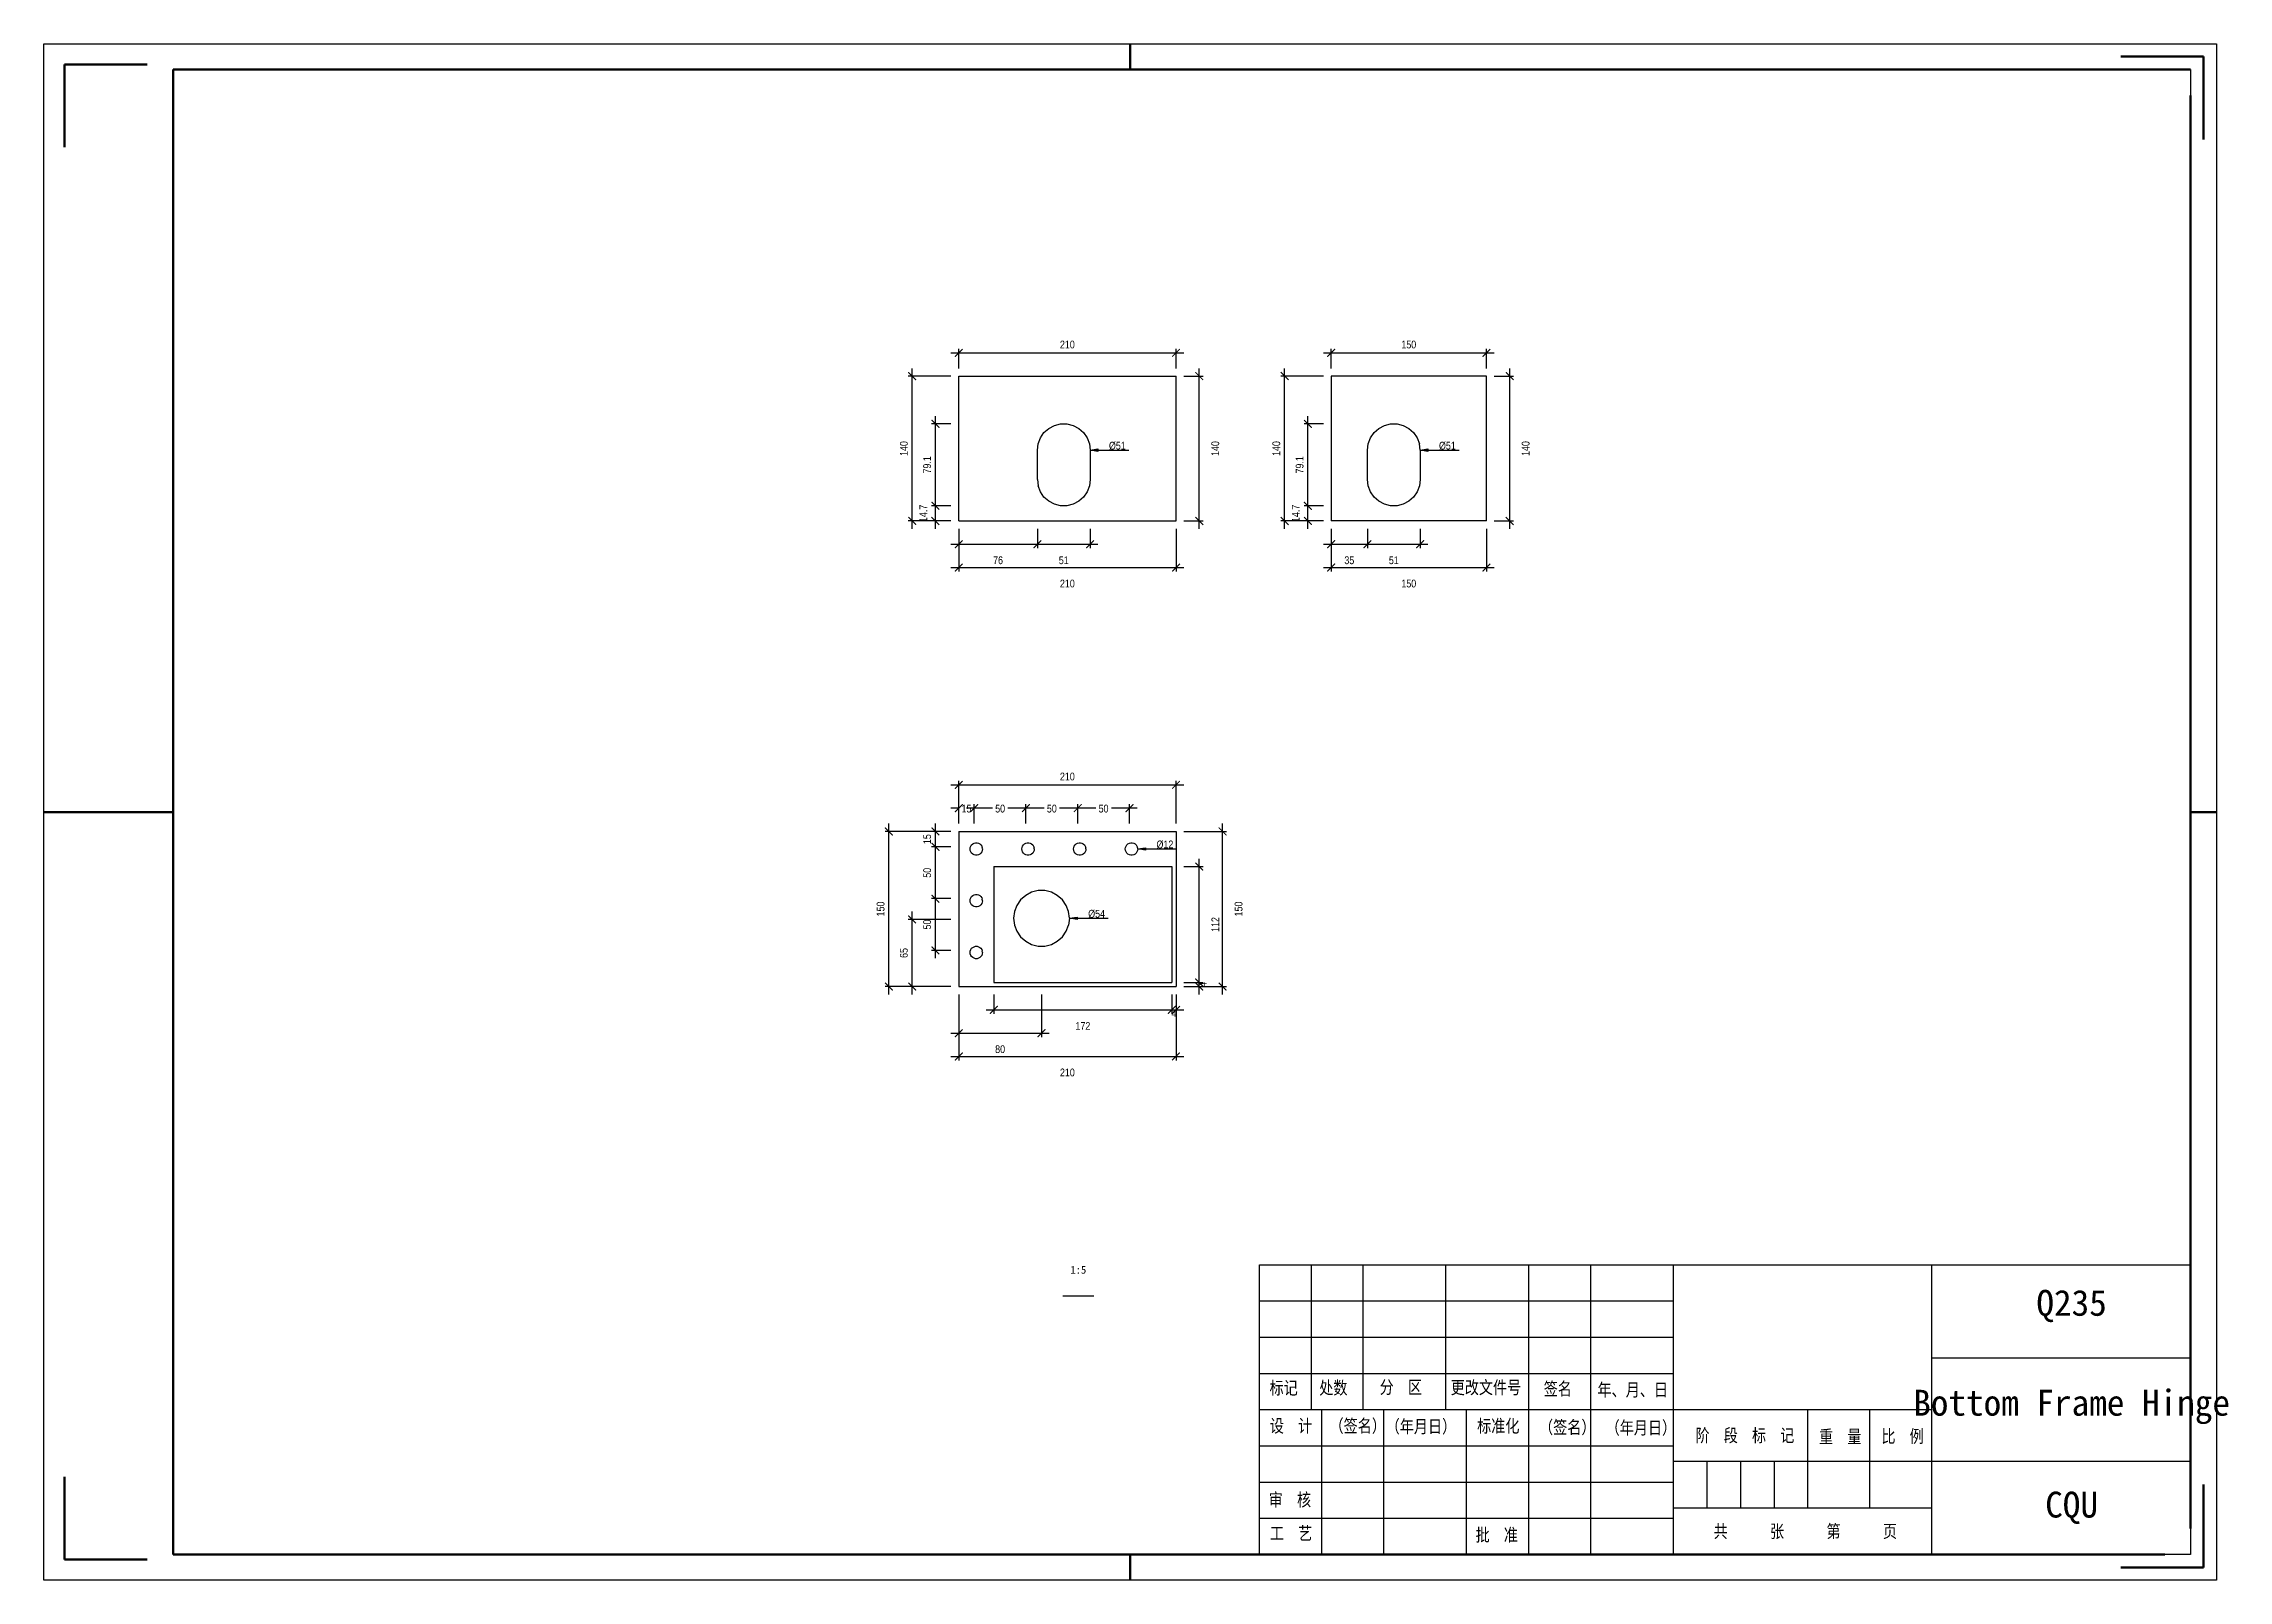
# Model space of a CAD drawing. Header units: millimetres. Extents: x 0 to 1925, y 0 to 4345.
# Drawn here: x 490 to 912.3, y 367 to 664 of the extents above; entities that cross this region are included whole.
import ezdxf

# ---------------------------------------------------------------- set-up
doc = ezdxf.new("R2010")
doc.units = ezdxf.units.MM
doc.layers.add('总内框线', color=7, linetype='Continuous', lineweight=50)
doc.layers.add('总外框线', color=7, linetype='Continuous', lineweight=30)
doc.styles.add('OpenSansCondensed-Light', font='OpenSansCondensed-Light.ttf')
doc.styles.add('陈杰（2）', font='gbenor.shx', dxfattribs={"width": 0.8, "bigfont": 'gbcbig.shx'})
doc.dimstyles.new('EZ_RADIUS', dxfattribs={"dimtxt": 0.25, "dimasz": 0.25, "dimexe": 0.375, "dimexo": 0.125, "dimgap": 0.1, "dimtad": 1, "dimlfac": 100, "dimzin": 12, "dimdsep": 46, "dimtxsty": 'OpenSansCondensed-Light', "dimblk": 'CLOSEDBLANK', "dimcen": 0, "dimazin": 3, "dimtfac": 0.5, "dimtofl": 0, "dimtmove": 1, "dimatfit": 3, "dimarcsym": 0})
doc.dimstyles.new('EZDXF', dxfattribs={"dimtxt": 0.25, "dimasz": 0.175, "dimexe": 0.375, "dimexo": 0.125, "dimgap": 0.1, "dimtad": 1, "dimlfac": 100, "dimzin": 12, "dimdsep": 46, "dimtxsty": 'OpenSansCondensed-Light', "dimblk": 'ARCHTICK', "dimcen": 2.5, "dimazin": 3, "dimtfac": 0.5, "dimtmove": 2, "dimatfit": 3, "dimarcsym": 0})

msp = doc.modelspace()

# ---------------------------------------------------------------- texts
at = {"attachment_point": 5}
for s, insert, char_height in [('1:5', (690, 427), 1.5), ('Q235', (882, 420), 5), ('Bottom Frame Hinge', (882, 400.5), 5), ('CQU', (882, 381), 5)]:
    msp.add_mtext(s, dxfattribs=dict(at, insert=insert, char_height=char_height))
at = {"char_height": 2.5, "width": 93.0192856, "attachment_point": 1, "style": '陈杰（2）'}
for s, insert in [('{\\fSimSun|b0|i0|c134|p2;标记}', (726.95482, 405.44053)), ('{\\fSimSun|b0|i0|c134|p2;处数}', (736.57596, 405.45543)), ('{\\fSimSun|b0|i0|c134|p2;分\u3000区}', (748.23692, 405.57959)), ('{\\fSimSun|b0|i0|c134|p2;更改文件号}', (761.97169, 405.52496)), ('{\\fSimSun|b0|i0|c134|p2;签名}', (779.95608, 405.2667)), ('{\\fSimSun|b0|i0|c134|p2;年、月、日}', (790.35064, 405.07301)), ('{\\fSimSun|b0|i0|c134|p2;设\u3000计}', (727.01432, 398.10007)), ('{\\fSimSun|b0|i0|c134|p2;（签名）}', (738.55629, 398.10007)), ('{\\fSimSun|b0|i0|c134|p2;\u3000（年月日）}', (746.68156, 397.98584)), ('{\\fSimSun|b0|i0|c134|p2;标准化}', (767.08823, 398.08517)), ('{\\fSimSun|b0|i0|c134|p2;（签名）}', (779.05516, 397.83685)), ('{\\fSimSun|b0|i0|c134|p2;（年月日）}', (791.923, 397.73752)), ('{\\fSimSun|b0|i0|c134|p2;阶\u3000段\u3000标\u3000记}', (809.30395, 396.25254)), ('{\\fSimSun|b0|i0|c134|p2;重\u3000量}', (833.18681, 396.02408)), ('{\\fSimSun|b0|i0|c134|p2;比\u3000例}', (845.23873, 396.09361)), ('{\\fSimSun|b0|i0|c134|p2;审\u3000核}', (726.81034, 383.83138)), ('{\\fSimSun|b0|i0|c134|p2;工\u3000艺}', (727.01432, 377.34515)), ('{\\fSimSun|b0|i0|c134|p2;批\u3000准}', (766.78226, 377.0273)), ('{\\fSimSun|b0|i0|c134|p2;共\u3000\u3000\u3000张\u3000\u3000\u3000第\u3000\u3000\u3000页}', (812.79713, 377.72757))]:
    msp.add_mtext(s, dxfattribs=dict(at, insert=insert))

# ---------------------------------------------------------------- blocks, each defined once
blk = doc.blocks.new('_CLOSED')
at = {"color": 0, "linetype": 'ByBlock'}
blk.add_line((0, 0), (-1, 0), dxfattribs=at)
blk.add_lwpolyline([(-1, 0.16), (0, 0), (-1, -0.16)], close=True, dxfattribs=at)
blk = doc.blocks.new('*D88')
at = {"transparency": 16777216}
for p, q in [((693.79, 585.43), (695.29, 585.43)), ((695.29, 585.43), (699.79, 585.43))]:
    blk.add_line(p, q, dxfattribs=at)
at = {"layer": 'Defpoints', "transparency": 16777216}
for p in [(687.18, 585.44), (692.29, 585.43)]:
    blk.add_point(p, dxfattribs=at)
at = {"transparency": 16777216, "xscale": 1.5, "yscale": 1.5, "rotation": 179.8983361388705}
blk.add_blockref('_CLOSED', (692.29, 585.43), dxfattribs=at)
at = {"transparency": 16777216, "insert": (697.54, 586.28), "char_height": 1.5, "attachment_point": 5, "style": 'OpenSansCondensed-Light'}
blk.add_mtext('%%c51', dxfattribs=at)
blk = doc.blocks.new('_ARCHTICK')
at = {"color": 0, "linetype": 'ByBlock', "const_width": 0.15}
blk.add_lwpolyline([(-0.5, -0.5), (0.5, 0.5)], dxfattribs=at)
blk = doc.blocks.new('*D97')
at = {"transparency": 16777216}
for p, q in [((757.59, 585.43), (759.09, 585.43)), ((759.09, 585.43), (763.59, 585.43))]:
    blk.add_line(p, q, dxfattribs=at)
at = {"layer": 'Defpoints', "transparency": 16777216}
for p in [(750.98, 585.44), (756.09, 585.43)]:
    blk.add_point(p, dxfattribs=at)
at = {"transparency": 16777216, "xscale": 1.5, "yscale": 1.5, "rotation": 179.8983361386922}
blk.add_blockref('_CLOSED', (756.09, 585.43), dxfattribs=at)
at = {"transparency": 16777216, "insert": (761.34, 586.28), "char_height": 1.5, "attachment_point": 5, "style": 'OpenSansCondensed-Light'}
blk.add_mtext('%%c51', dxfattribs=at)
blk = doc.blocks.new('*D106')
at = {"transparency": 16777216}
for p, q in [((702.98, 508.35), (704.48, 508.35)), ((704.48, 508.35), (708.98, 508.35))]:
    blk.add_line(p, q, dxfattribs=at)
at = {"layer": 'Defpoints', "transparency": 16777216}
for p in [(700.28, 508.35), (701.48, 508.35)]:
    blk.add_point(p, dxfattribs=at)
at = {"transparency": 16777216, "xscale": 1.5, "yscale": 1.5, "rotation": 179.9999999999997}
blk.add_blockref('_CLOSED', (701.48, 508.35), dxfattribs=at)
at = {"transparency": 16777216, "insert": (706.73, 509.2), "char_height": 1.5, "attachment_point": 5, "style": 'OpenSansCondensed-Light'}
blk.add_mtext('%%c12', dxfattribs=at)
blk = doc.blocks.new('*D107')
at = {"transparency": 16777216}
for p, q in [((689.78, 494.95), (691.28, 494.95)), ((691.28, 494.95), (695.78, 494.95))]:
    blk.add_line(p, q, dxfattribs=at)
at = {"layer": 'Defpoints', "transparency": 16777216}
for p in [(682.88, 494.95), (688.28, 494.95)]:
    blk.add_point(p, dxfattribs=at)
at = {"transparency": 16777216, "xscale": 1.5, "yscale": 1.5, "rotation": 179.9999999995312}
blk.add_blockref('_CLOSED', (688.28, 494.95), dxfattribs=at)
at = {"transparency": 16777216, "insert": (693.53, 495.8), "char_height": 1.5, "attachment_point": 5, "style": 'OpenSansCondensed-Light'}
blk.add_mtext('%%c54', dxfattribs=at)

# ---------------------------------------------------------------- dimensions: what is measured, and where the dimension line sits
for base, p1, p2, location, override in [((666.87901, 604.25), (666.87901, 599.75), (708.87901, 599.75), (687.87901, 605.85), {"dimtxt": 1.5, "dimasz": 1.5, "dimexe": 0.75, "dimexo": 1.5, "dimtad": 1, "dimlfac": 5, "dimblk": 'ARCHTICK', "dimsah": 0, "dimtsz": 0, "dimdle": 1.5, "dimtmove": 2}), ((738.87901, 604.25), (738.87901, 599.75), (768.87901, 599.75), (753.87901, 605.85), {"dimtxt": 1.5, "dimasz": 1.5, "dimexe": 0.75, "dimexo": 1.5, "dimtad": 1, "dimlfac": 5, "dimblk": 'ARCHTICK', "dimsah": 0, "dimtsz": 0, "dimdle": 1.5, "dimtmove": 2}), ((666.87901, 567.25), (666.87901, 571.75), (682.07901, 571.75), (674.47901, 564.15), {"dimtxt": 1.5, "dimasz": 1.5, "dimexe": 0.75, "dimexo": 1.5, "dimtad": 4, "dimlfac": 5, "dimblk": 'ARCHTICK', "dimsah": 0, "dimtsz": 0, "dimdle": 1.5, "dimtmove": 2}), ((666.87901, 562.75), (666.87901, 571.75), (708.87901, 571.75), (687.87901, 559.65), {"dimtxt": 1.5, "dimasz": 1.5, "dimexe": 0.75, "dimexo": 1.5, "dimtad": 4, "dimlfac": 5, "dimblk": 'ARCHTICK', "dimsah": 0, "dimtsz": 0, "dimdle": 1.5, "dimtmove": 2}), ((682.07901, 567.25), (682.07901, 571.75), (692.27901, 571.75), (687.17901, 564.15), {"dimtxt": 1.5, "dimasz": 1.5, "dimexe": 0.75, "dimexo": 1.5, "dimtad": 4, "dimlfac": 5, "dimblk": 'ARCHTICK', "dimsah": 0, "dimtsz": 0, "dimdle": 1.5, "dimtmove": 2}), ((738.87901, 567.25), (738.87901, 571.75), (745.87901, 571.75), (742.37901, 564.15), {"dimtxt": 1.5, "dimasz": 1.5, "dimexe": 0.75, "dimexo": 1.5, "dimtad": 4, "dimlfac": 5, "dimblk": 'ARCHTICK', "dimsah": 0, "dimtsz": 0, "dimdle": 1.5, "dimtmove": 2}), ((738.87901, 562.75), (738.87901, 571.75), (768.87901, 571.75), (753.87901, 559.65), {"dimtxt": 1.5, "dimasz": 1.5, "dimexe": 0.75, "dimexo": 1.5, "dimtad": 4, "dimlfac": 5, "dimblk": 'ARCHTICK', "dimsah": 0, "dimtsz": 0, "dimdle": 1.5, "dimtmove": 2}), ((745.87901, 567.25), (745.87901, 571.75), (756.07901, 571.75), (750.97901, 564.15), {"dimtxt": 1.5, "dimasz": 1.5, "dimexe": 0.75, "dimexo": 1.5, "dimtad": 4, "dimlfac": 5, "dimblk": 'ARCHTICK', "dimsah": 0, "dimtsz": 0, "dimdle": 1.5, "dimtmove": 2}), ((666.87901, 520.75), (666.87901, 511.75), (708.87901, 511.75), (687.87901, 522.35), {"dimtxt": 1.5, "dimasz": 1.5, "dimexe": 0.75, "dimexo": 1.5, "dimtad": 1, "dimlfac": 5, "dimblk": 'ARCHTICK', "dimsah": 0, "dimtsz": 0, "dimdle": 1.5, "dimtmove": 2}), ((669.87901, 516.25), (669.87901, 511.75), (666.87901, 511.75), (668.37901, 516.15), {"dimtxt": 1.5, "dimasz": 1.5, "dimexe": 0.75, "dimexo": 1.5, "dimtad": 1, "dimlfac": 5, "dimblk": 'ARCHTICK', "dimsah": 0, "dimtsz": 0, "dimdle": 1.5, "dimtmove": 2}), ((679.87901, 516.25), (679.87901, 511.75), (669.87901, 511.75), (674.87901, 516.15), {"dimtxt": 1.5, "dimasz": 1.5, "dimexe": 0.75, "dimexo": 1.5, "dimtad": 1, "dimlfac": 5, "dimblk": 'ARCHTICK', "dimsah": 0, "dimtsz": 0, "dimdle": 1.5, "dimtmove": 2}), ((689.87901, 516.25), (689.87901, 511.75), (679.87901, 511.75), (684.87901, 516.15), {"dimtxt": 1.5, "dimasz": 1.5, "dimexe": 0.75, "dimexo": 1.5, "dimtad": 1, "dimlfac": 5, "dimblk": 'ARCHTICK', "dimsah": 0, "dimtsz": 0, "dimdle": 1.5, "dimtmove": 2}), ((699.87901, 516.25), (699.87901, 511.75), (689.87901, 511.75), (694.87901, 516.15), {"dimtxt": 1.5, "dimasz": 1.5, "dimexe": 0.75, "dimexo": 1.5, "dimtad": 1, "dimlfac": 5, "dimblk": 'ARCHTICK', "dimsah": 0, "dimtsz": 0, "dimdle": 1.5, "dimtmove": 2}), ((666.87901, 472.75), (666.87901, 481.75), (682.87901, 481.75), (674.87901, 469.65), {"dimtxt": 1.5, "dimasz": 1.5, "dimexe": 0.75, "dimexo": 1.5, "dimtad": 4, "dimlfac": 5, "dimblk": 'ARCHTICK', "dimsah": 0, "dimtsz": 0, "dimdle": 1.5, "dimtmove": 2}), ((666.87901, 468.25), (666.87901, 481.75), (708.87901, 481.75), (687.87901, 465.15), {"dimtxt": 1.5, "dimasz": 1.5, "dimexe": 0.75, "dimexo": 1.5, "dimtad": 4, "dimlfac": 5, "dimblk": 'ARCHTICK', "dimsah": 0, "dimtsz": 0, "dimdle": 1.5, "dimtmove": 2}), ((673.67901, 477.25), (673.67901, 481.75), (708.07901, 481.75), (690.87901, 474.15), {"dimtxt": 1.5, "dimasz": 1.5, "dimexe": 0.75, "dimexo": 1.5, "dimtad": 4, "dimlfac": 5, "dimblk": 'ARCHTICK', "dimsah": 0, "dimtsz": 0, "dimdle": 1.5, "dimtmove": 2}), ((708.07901, 477.25), (708.07901, 481.75), (708.87901, 481.75), (708.47901, 476.6), {"dimtxt": 1.5, "dimasz": 1.5, "dimexe": 0.75, "dimexo": 1.5, "dimtad": 4, "dimlfac": 5, "dimblk": 'ARCHTICK', "dimsah": 0, "dimtsz": 0, "dimdle": 1.5, "dimtmove": 2})]:
    msp.add_linear_dim(base=base, p1=p1, p2=p2, location=location, dimstyle='EZDXF', override=override).render()
for base, p1, p2, location, override in [((657.87901, 571.75), (666.87901, 571.75), (666.87901, 599.75), (656.27901, 585.75), {"dimtxt": 1.5, "dimasz": 1.5, "dimexe": 0.75, "dimexo": 1.5, "dimtad": 1, "dimlfac": 5, "dimblk": 'ARCHTICK', "dimsah": 0, "dimtsz": 0, "dimdle": 1.5, "dimtmove": 2}), ((713.37901, 571.75), (708.87901, 571.75), (708.87901, 599.75), (716.47901, 585.75), {"dimtxt": 1.5, "dimasz": 1.5, "dimexe": 0.75, "dimexo": 1.5, "dimtad": 4, "dimlfac": 5, "dimblk": 'ARCHTICK', "dimsah": 0, "dimtsz": 0, "dimdle": 1.5, "dimtmove": 2}), ((729.87901, 571.75), (738.87901, 571.75), (738.87901, 599.75), (728.27901, 585.75), {"dimtxt": 1.5, "dimasz": 1.5, "dimexe": 0.75, "dimexo": 1.5, "dimtad": 1, "dimlfac": 5, "dimblk": 'ARCHTICK', "dimsah": 0, "dimtsz": 0, "dimdle": 1.5, "dimtmove": 2}), ((773.37901, 571.75), (768.87901, 571.75), (768.87901, 599.75), (776.47901, 585.75), {"dimtxt": 1.5, "dimasz": 1.5, "dimexe": 0.75, "dimexo": 1.5, "dimtad": 4, "dimlfac": 5, "dimblk": 'ARCHTICK', "dimsah": 0, "dimtsz": 0, "dimdle": 1.5, "dimtmove": 2}), ((662.37901, 574.69), (666.87901, 574.69), (666.87901, 590.51), (660.77901, 582.6), {"dimtxt": 1.5, "dimasz": 1.5, "dimexe": 0.75, "dimexo": 1.5, "dimtad": 1, "dimlfac": 5, "dimblk": 'ARCHTICK', "dimsah": 0, "dimtsz": 0, "dimdle": 1.5, "dimtmove": 2}), ((734.37901, 574.69), (738.87901, 574.69), (738.87901, 590.51), (732.77901, 582.6), {"dimtxt": 1.5, "dimasz": 1.5, "dimexe": 0.75, "dimexo": 1.5, "dimtad": 1, "dimlfac": 5, "dimblk": 'ARCHTICK', "dimsah": 0, "dimtsz": 0, "dimdle": 1.5, "dimtmove": 2}), ((662.37901, 571.75), (666.87901, 571.75), (666.87901, 574.69), (660.02901, 573.22), {"dimtxt": 1.5, "dimasz": 1.5, "dimexe": 0.75, "dimexo": 1.5, "dimtad": 1, "dimlfac": 5, "dimblk": 'ARCHTICK', "dimsah": 0, "dimtsz": 0, "dimdle": 1.5, "dimtmove": 2}), ((734.37901, 571.75), (738.87901, 571.75), (738.87901, 574.69), (732.02901, 573.22), {"dimtxt": 1.5, "dimasz": 1.5, "dimexe": 0.75, "dimexo": 1.5, "dimtad": 1, "dimlfac": 5, "dimblk": 'ARCHTICK', "dimsah": 0, "dimtsz": 0, "dimdle": 1.5, "dimtmove": 2}), ((653.37901, 481.75), (666.87901, 481.75), (666.87901, 511.75), (651.77901, 496.75), {"dimtxt": 1.5, "dimasz": 1.5, "dimexe": 0.75, "dimexo": 1.5, "dimtad": 1, "dimlfac": 5, "dimblk": 'ARCHTICK', "dimsah": 0, "dimtsz": 0, "dimdle": 1.5, "dimtmove": 2}), ((662.37901, 508.75), (666.87901, 508.75), (666.87901, 511.75), (660.77901, 510.25), {"dimtxt": 1.5, "dimasz": 1.5, "dimexe": 0.75, "dimexo": 1.5, "dimtad": 1, "dimlfac": 5, "dimblk": 'ARCHTICK', "dimsah": 0, "dimtsz": 0, "dimdle": 1.5, "dimtmove": 2}), ((717.87901, 481.75), (708.87901, 481.75), (708.87901, 511.75), (720.97901, 496.75), {"dimtxt": 1.5, "dimasz": 1.5, "dimexe": 0.75, "dimexo": 1.5, "dimtad": 4, "dimlfac": 5, "dimblk": 'ARCHTICK', "dimsah": 0, "dimtsz": 0, "dimdle": 1.5, "dimtmove": 2}), ((662.37901, 498.75), (666.87901, 498.75), (666.87901, 508.75), (660.77901, 503.75), {"dimtxt": 1.5, "dimasz": 1.5, "dimexe": 0.75, "dimexo": 1.5, "dimtad": 1, "dimlfac": 5, "dimblk": 'ARCHTICK', "dimsah": 0, "dimtsz": 0, "dimdle": 1.5, "dimtmove": 2}), ((713.37901, 482.55), (708.87901, 482.55), (708.87901, 504.95), (716.47901, 493.75), {"dimtxt": 1.5, "dimasz": 1.5, "dimexe": 0.75, "dimexo": 1.5, "dimtad": 4, "dimlfac": 5, "dimblk": 'ARCHTICK', "dimsah": 0, "dimtsz": 0, "dimdle": 1.5, "dimtmove": 2}), ((662.37901, 488.75), (666.87901, 488.75), (666.87901, 498.75), (660.77901, 493.75), {"dimtxt": 1.5, "dimasz": 1.5, "dimexe": 0.75, "dimexo": 1.5, "dimtad": 1, "dimlfac": 5, "dimblk": 'ARCHTICK', "dimsah": 0, "dimtsz": 0, "dimdle": 1.5, "dimtmove": 2}), ((657.87901, 481.75), (666.87901, 481.75), (666.87901, 494.75), (656.27901, 488.25), {"dimtxt": 1.5, "dimasz": 1.5, "dimexe": 0.75, "dimexo": 1.5, "dimtad": 1, "dimlfac": 5, "dimblk": 'ARCHTICK', "dimsah": 0, "dimtsz": 0, "dimdle": 1.5, "dimtmove": 2}), ((713.37901, 481.75), (708.87901, 481.75), (708.87901, 482.55), (714.02901, 482.15), {"dimtxt": 1.5, "dimasz": 1.5, "dimexe": 0.75, "dimexo": 1.5, "dimtad": 4, "dimlfac": 5, "dimblk": 'ARCHTICK', "dimsah": 0, "dimtsz": 0, "dimdle": 1.5, "dimtmove": 2})]:
    msp.add_linear_dim(base=base, p1=p1, p2=p2, angle=90, location=location, dimstyle='EZDXF', override=override).render()
for p1, p2, text, picture, middle in [((682.07261, 585.45001), (692.2854, 585.43189), '51', '*D88', (695.2854, 585.42657)), ((745.87261, 585.45001), (756.0854, 585.43189), '51', '*D97', (759.0854, 585.42657)), ((699.08002, 508.35), (701.47799, 508.35), '12', '*D106', (704.47799, 508.35)), ((677.48251, 494.95), (688.27551, 494.95), '54', '*D107', (691.27551, 494.95))]:
    dim = msp.add_diameter_dim_2p(p1=p1, p2=p2, text=text, dimstyle='EZ_RADIUS', override={"dimtxt": 1.5, "dimasz": 1.5, "dimexe": 0.75, "dimtad": 1, "dimtoh": 1, "dimlfac": 5, "dimblk": 'CLOSED', "dimsah": 0, "dimtsz": 0})
    dim.commit()
    dim.dimension.update_dxf_attribs({"geometry": picture, "text_midpoint": middle})

# ---------------------------------------------------------------- linework, layer by layer
for p, q in [((905, 659), (905, 474)), ((666.87901, 599.75), (708.87901, 599.75)), ((666.87901, 571.75), (666.87901, 599.75)), ((708.87901, 571.75), (708.87901, 599.75)), ((768.87901, 599.75), (738.87901, 599.75)), ((738.87901, 599.75), (738.87901, 571.75)), ((768.87901, 571.75), (768.87901, 599.75)), ((682.21901, 586.67), (682.65901, 587.83)), ((682.65901, 587.83), (683.35901, 588.83)), ((683.35901, 588.83), (684.27901, 589.65)), ((684.27901, 589.65), (685.37901, 590.21)), ((685.37901, 590.21), (686.55901, 590.51)), ((686.55901, 590.51), (687.79901, 590.51)), ((687.79901, 590.51), (688.97901, 590.21)), ((688.97901, 590.21), (690.07901, 589.65)), ((690.07901, 589.65), (690.99901, 588.83)), ((690.99901, 588.83), (691.69901, 587.83)), ((691.69901, 587.83), (692.13901, 586.67)), ((746.01901, 586.67), (746.45901, 587.83)), ((746.45901, 587.83), (747.15901, 588.83)), ((747.15901, 588.83), (748.07901, 589.65)), ((748.07901, 589.65), (749.17901, 590.21)), ((749.17901, 590.21), (750.35901, 590.51)), ((750.35901, 590.51), (751.59901, 590.51)), ((751.59901, 590.51), (752.77901, 590.21)), ((752.77901, 590.21), (753.87901, 589.65)), ((753.87901, 589.65), (754.79901, 588.83)), ((754.79901, 588.83), (755.49901, 587.83)), ((755.49901, 587.83), (755.93901, 586.67)), ((682.07901, 585.45), (682.21901, 586.67)), ((682.07901, 579.75), (682.07901, 585.45)), ((692.13901, 586.67), (692.27901, 585.45)), ((692.27901, 585.45), (692.27901, 579.75)), ((745.87901, 585.45), (746.01901, 586.67)), ((745.87901, 579.75), (745.87901, 585.45)), ((756.07901, 585.45), (755.93901, 586.67)), ((756.07901, 585.45), (756.07901, 579.75)), ((682.07901, 579.75), (682.21901, 578.53)), ((692.27901, 579.75), (692.13901, 578.53)), ((746.01901, 578.53), (745.87901, 579.75)), ((756.07901, 579.75), (755.93901, 578.53)), ((682.65901, 577.37), (682.21901, 578.53)), ((683.35901, 576.37), (682.65901, 577.37)), ((684.27901, 575.55), (683.35901, 576.37)), ((685.37901, 574.99), (684.27901, 575.55)), ((686.55901, 574.69), (685.37901, 574.99)), ((687.79901, 574.69), (686.55901, 574.69)), ((688.97901, 574.99), (687.79901, 574.69)), ((690.07901, 575.55), (688.97901, 574.99)), ((690.99901, 576.37), (690.07901, 575.55)), ((691.69901, 577.37), (690.99901, 576.37)), ((692.13901, 578.53), (691.69901, 577.37)), ((746.45901, 577.37), (746.01901, 578.53)), ((747.15901, 576.37), (746.45901, 577.37)), ((748.07901, 575.55), (747.15901, 576.37)), ((749.17901, 574.99), (748.07901, 575.55)), ((750.35901, 574.69), (749.17901, 574.99)), ((751.59901, 574.69), (750.35901, 574.69)), ((752.77901, 574.99), (751.59901, 574.69)), ((753.87901, 575.55), (752.77901, 574.99)), ((754.79901, 576.37), (753.87901, 575.55)), ((755.49901, 577.37), (754.79901, 576.37)), ((755.93901, 578.53), (755.49901, 577.37)), ((666.87901, 571.75), (708.87901, 571.75)), ((768.87901, 571.75), (738.87901, 571.75)), ((666.87901, 511.75), (708.87901, 511.75)), ((666.87901, 511.75), (666.87901, 481.75)), ((708.87901, 511.75), (708.87901, 481.75)), ((669.07901, 508.35), (669.11901, 508.63)), ((669.11901, 508.07), (669.07901, 508.35)), ((669.11901, 508.63), (669.21901, 508.91)), ((669.21901, 507.79), (669.11901, 508.07)), ((669.21901, 508.91), (669.37901, 509.15)), ((669.37901, 507.55), (669.21901, 507.79)), ((669.37901, 509.15), (669.59901, 509.33)), ((669.59901, 507.37), (669.37901, 507.55)), ((669.59901, 509.33), (669.85901, 509.47)), ((669.85901, 507.23), (669.59901, 507.37)), ((669.85901, 509.47), (670.13901, 509.55)), ((670.13901, 507.15), (669.85901, 507.23)), ((670.13901, 509.55), (670.41901, 509.55)), ((670.41901, 507.15), (670.13901, 507.15)), ((670.41901, 509.55), (670.69901, 509.47)), ((670.69901, 507.23), (670.41901, 507.15)), ((670.69901, 509.47), (670.95901, 509.33)), ((670.95901, 507.37), (670.69901, 507.23)), ((670.95901, 509.33), (671.17901, 509.15)), ((671.17901, 507.55), (670.95901, 507.37)), ((671.17901, 509.15), (671.33901, 508.91)), ((671.33901, 507.79), (671.17901, 507.55)), ((671.33901, 508.91), (671.43901, 508.63)), ((671.43901, 508.07), (671.33901, 507.79)), ((671.47901, 508.35), (671.43901, 508.63)), ((671.47901, 508.35), (671.43901, 508.07)), ((679.07901, 508.35), (679.11901, 508.63)), ((679.11901, 508.07), (679.07901, 508.35)), ((679.11901, 508.63), (679.21901, 508.91)), ((679.21901, 507.79), (679.11901, 508.07)), ((679.21901, 508.91), (679.37901, 509.15)), ((679.37901, 507.55), (679.21901, 507.79)), ((679.37901, 509.15), (679.59901, 509.33)), ((679.59901, 507.37), (679.37901, 507.55)), ((679.59901, 509.33), (679.85901, 509.47)), ((679.85901, 507.23), (679.59901, 507.37)), ((679.85901, 509.47), (680.13901, 509.55)), ((680.13901, 507.15), (679.85901, 507.23)), ((680.13901, 509.55), (680.41901, 509.55)), ((680.41901, 507.15), (680.13901, 507.15)), ((680.41901, 509.55), (680.69901, 509.47)), ((680.69901, 507.23), (680.41901, 507.15)), ((680.69901, 509.47), (680.95901, 509.33)), ((680.95901, 507.37), (680.69901, 507.23)), ((680.95901, 509.33), (681.17901, 509.15)), ((681.17901, 507.55), (680.95901, 507.37)), ((681.17901, 509.15), (681.33901, 508.91)), ((681.33901, 507.79), (681.17901, 507.55)), ((681.33901, 508.91), (681.43901, 508.63)), ((681.43901, 508.07), (681.33901, 507.79)), ((681.47901, 508.35), (681.43901, 508.63)), ((681.47901, 508.35), (681.43901, 508.07)), ((689.07901, 508.35), (689.11901, 508.63)), ((689.11901, 508.07), (689.07901, 508.35)), ((689.11901, 508.63), (689.21901, 508.91)), ((689.21901, 507.79), (689.11901, 508.07)), ((689.21901, 508.91), (689.37901, 509.15)), ((689.37901, 507.55), (689.21901, 507.79)), ((689.37901, 509.15), (689.59901, 509.33)), ((689.59901, 507.37), (689.37901, 507.55)), ((689.59901, 509.33), (689.85901, 509.47)), ((689.85901, 507.23), (689.59901, 507.37)), ((689.85901, 509.47), (690.13901, 509.55)), ((690.13901, 507.15), (689.85901, 507.23)), ((690.13901, 509.55), (690.41901, 509.55)), ((690.41901, 507.15), (690.13901, 507.15)), ((690.41901, 509.55), (690.69901, 509.47)), ((690.69901, 507.23), (690.41901, 507.15)), ((690.69901, 509.47), (690.95901, 509.33)), ((690.95901, 507.37), (690.69901, 507.23)), ((690.95901, 509.33), (691.17901, 509.15)), ((691.17901, 507.55), (690.95901, 507.37)), ((691.17901, 509.15), (691.33901, 508.91)), ((691.33901, 507.79), (691.17901, 507.55)), ((691.33901, 508.91), (691.43901, 508.63)), ((691.43901, 508.07), (691.33901, 507.79)), ((691.47901, 508.35), (691.43901, 508.63)), ((691.47901, 508.35), (691.43901, 508.07)), ((699.07901, 508.35), (699.11901, 508.63)), ((699.11901, 508.07), (699.07901, 508.35)), ((699.11901, 508.63), (699.21901, 508.91)), ((699.21901, 507.79), (699.11901, 508.07)), ((699.21901, 508.91), (699.37901, 509.15)), ((699.37901, 507.55), (699.21901, 507.79)), ((699.37901, 509.15), (699.59901, 509.33)), ((699.59901, 507.37), (699.37901, 507.55)), ((699.59901, 509.33), (699.85901, 509.47)), ((699.85901, 507.23), (699.59901, 507.37)), ((699.85901, 509.47), (700.13901, 509.55)), ((700.13901, 507.15), (699.85901, 507.23)), ((700.13901, 509.55), (700.41901, 509.55)), ((700.41901, 507.15), (700.13901, 507.15)), ((700.41901, 509.55), (700.69901, 509.47)), ((700.69901, 507.23), (700.41901, 507.15)), ((700.69901, 509.47), (700.95901, 509.33)), ((700.95901, 507.37), (700.69901, 507.23)), ((700.95901, 509.33), (701.17901, 509.15)), ((701.17901, 507.55), (700.95901, 507.37)), ((701.17901, 509.15), (701.33901, 508.91)), ((701.33901, 507.79), (701.17901, 507.55)), ((701.33901, 508.91), (701.43901, 508.63)), ((701.43901, 508.07), (701.33901, 507.79)), ((701.47901, 508.35), (701.43901, 508.63)), ((701.47901, 508.35), (701.43901, 508.07)), ((673.67901, 504.95), (673.67901, 482.55)), ((673.67901, 504.95), (708.07901, 504.95)), ((708.07901, 504.95), (708.07901, 482.55)), ((669.07901, 498.35), (669.11901, 498.63)), ((669.11901, 498.07), (669.07901, 498.35)), ((669.11901, 498.63), (669.21901, 498.91)), ((669.21901, 498.91), (669.37901, 499.15)), ((669.37901, 499.15), (669.59901, 499.33)), ((669.59901, 499.33), (669.85901, 499.47)), ((669.85901, 499.47), (670.13901, 499.55)), ((670.13901, 499.55), (670.41901, 499.55)), ((670.41901, 499.55), (670.69901, 499.47)), ((670.69901, 499.47), (670.95901, 499.33)), ((670.95901, 499.33), (671.17901, 499.15)), ((671.17901, 499.15), (671.33901, 498.91)), ((671.33901, 498.91), (671.43901, 498.63)), ((671.47901, 498.35), (671.43901, 498.63)), ((671.47901, 498.35), (671.43901, 498.07)), ((678.83901, 498.53), (678.09901, 497.45)), ((679.81901, 499.39), (678.83901, 498.53)), ((680.95901, 499.99), (679.81901, 499.39)), ((682.21901, 500.31), (680.95901, 499.99)), ((683.53901, 500.31), (682.21901, 500.31)), ((684.79901, 499.99), (683.53901, 500.31)), ((685.93901, 499.39), (684.79901, 499.99)), ((686.91901, 498.53), (685.93901, 499.39)), ((687.65901, 497.45), (686.91901, 498.53)), ((669.21901, 497.79), (669.11901, 498.07)), ((669.37901, 497.55), (669.21901, 497.79)), ((669.59901, 497.37), (669.37901, 497.55)), ((669.85901, 497.23), (669.59901, 497.37)), ((670.13901, 497.15), (669.85901, 497.23)), ((670.41901, 497.15), (670.13901, 497.15)), ((670.69901, 497.23), (670.41901, 497.15)), ((670.95901, 497.37), (670.69901, 497.23)), ((671.17901, 497.55), (670.95901, 497.37)), ((671.33901, 497.79), (671.17901, 497.55)), ((671.43901, 498.07), (671.33901, 497.79)), ((677.63901, 496.25), (677.47901, 494.95)), ((677.47901, 494.95), (677.63901, 493.65)), ((678.09901, 497.45), (677.63901, 496.25)), ((688.11901, 496.25), (687.65901, 497.45)), ((688.27901, 494.95), (688.11901, 496.25)), ((688.27901, 494.95), (688.11901, 493.65)), ((677.63901, 493.65), (678.09901, 492.45)), ((678.09901, 492.45), (678.83901, 491.37)), ((678.83901, 491.37), (679.81901, 490.51)), ((679.81901, 490.51), (680.95901, 489.91)), ((680.95901, 489.91), (682.21901, 489.59)), ((683.53901, 489.59), (684.79901, 489.91)), ((684.79901, 489.91), (685.93901, 490.51)), ((685.93901, 490.51), (686.91901, 491.37)), ((686.91901, 491.37), (687.65901, 492.45)), ((687.65901, 492.45), (688.11901, 493.65)), ((669.07901, 488.35), (669.11901, 488.63)), ((669.11901, 488.07), (669.07901, 488.35)), ((669.11901, 488.63), (669.21901, 488.91)), ((669.21901, 487.79), (669.11901, 488.07)), ((669.21901, 488.91), (669.37901, 489.15)), ((669.37901, 487.55), (669.21901, 487.79)), ((669.37901, 489.15), (669.59901, 489.33)), ((669.59901, 487.37), (669.37901, 487.55)), ((669.59901, 489.33), (669.85901, 489.47)), ((669.85901, 487.23), (669.59901, 487.37)), ((669.85901, 489.47), (670.13901, 489.55)), ((670.13901, 487.15), (669.85901, 487.23)), ((670.13901, 489.55), (670.41901, 489.55)), ((670.41901, 487.15), (670.13901, 487.15)), ((670.41901, 489.55), (670.69901, 489.47)), ((670.69901, 487.23), (670.41901, 487.15)), ((670.69901, 489.47), (670.95901, 489.33)), ((670.95901, 487.37), (670.69901, 487.23)), ((670.95901, 489.33), (671.17901, 489.15)), ((671.17901, 487.55), (670.95901, 487.37)), ((671.17901, 489.15), (671.33901, 488.91)), ((671.33901, 487.79), (671.17901, 487.55)), ((671.33901, 488.91), (671.43901, 488.63)), ((671.43901, 488.07), (671.33901, 487.79)), ((671.47901, 488.35), (671.43901, 488.63)), ((671.47901, 488.35), (671.43901, 488.07)), ((682.21901, 489.59), (683.53901, 489.59)), ((666.87901, 481.75), (708.87901, 481.75)), ((673.67901, 482.55), (708.07901, 482.55)), ((725, 428), (905, 428)), ((725, 372), (725, 428)), ((735, 428), (735, 400)), ((745, 428), (745, 400)), ((761, 428), (761, 400)), ((777, 428), (777, 400)), ((789, 428), (789, 372)), ((805, 428), (805, 372)), ((855, 372), (855, 428)), ((905, 428), (905, 372)), ((687, 422), (693, 422)), ((725, 421), (805, 421)), ((725, 414), (805, 414)), ((855, 410), (905, 410)), ((725, 407), (805, 407)), ((725, 400), (855, 400)), ((737, 400), (737, 372)), ((749, 400), (749, 372)), ((765, 400), (765, 372)), ((777, 400), (777, 372)), ((831, 381), (831, 400)), ((843, 381), (843, 400)), ((725, 393), (805, 393)), ((805, 390), (855, 390)), ((811.5, 390), (811.5, 381)), ((818, 390), (818, 381)), ((824.5, 390), (824.5, 381)), ((855, 390), (905, 390)), ((725, 386), (805, 386)), ((805, 381), (855, 381)), ((725, 379), (805, 379)), ((905, 372), (725, 372))]:
    msp.add_line(p, q)
at = {"layer": '总内框线'}
for p, q in [((700, 659), (700, 664)), ((494, 660), (494, 644)), ((494, 660), (510, 660)), ((515, 372), (515, 659)), ((515, 659), (905, 659)), ((907.5, 661.5), (891.5, 661.5)), ((907.5, 661.5), (907.5, 645.5)), ((905, 654), (905, 377)), ((490, 515.5), (515, 515.5)), ((905, 515.5), (910, 515.5)), ((494, 371), (494, 387)), ((907.5, 369.5), (907.5, 385.5)), ((900, 372), (515, 372)), ((700, 367), (700, 372)), ((494, 371), (510, 371)), ((907.5, 369.5), (891.5, 369.5))]:
    msp.add_line(p, q, dxfattribs=at)
at = {"layer": '总外框线'}
for p, q in [((490, 367), (490, 664)), ((490, 664), (910, 664)), ((910, 664), (910, 367)), ((910, 367), (490, 367))]:
    msp.add_line(p, q, dxfattribs=at)

msp.set_redraw_order([(e.dxf.handle, doc.entitydb.next_handle()) for e in msp.query("TEXT MTEXT ATTDEF DIMENSION ARC_DIMENSION")])  # texts and dimensions are drawn at this point

doc.saveas('drawing.dxf')
